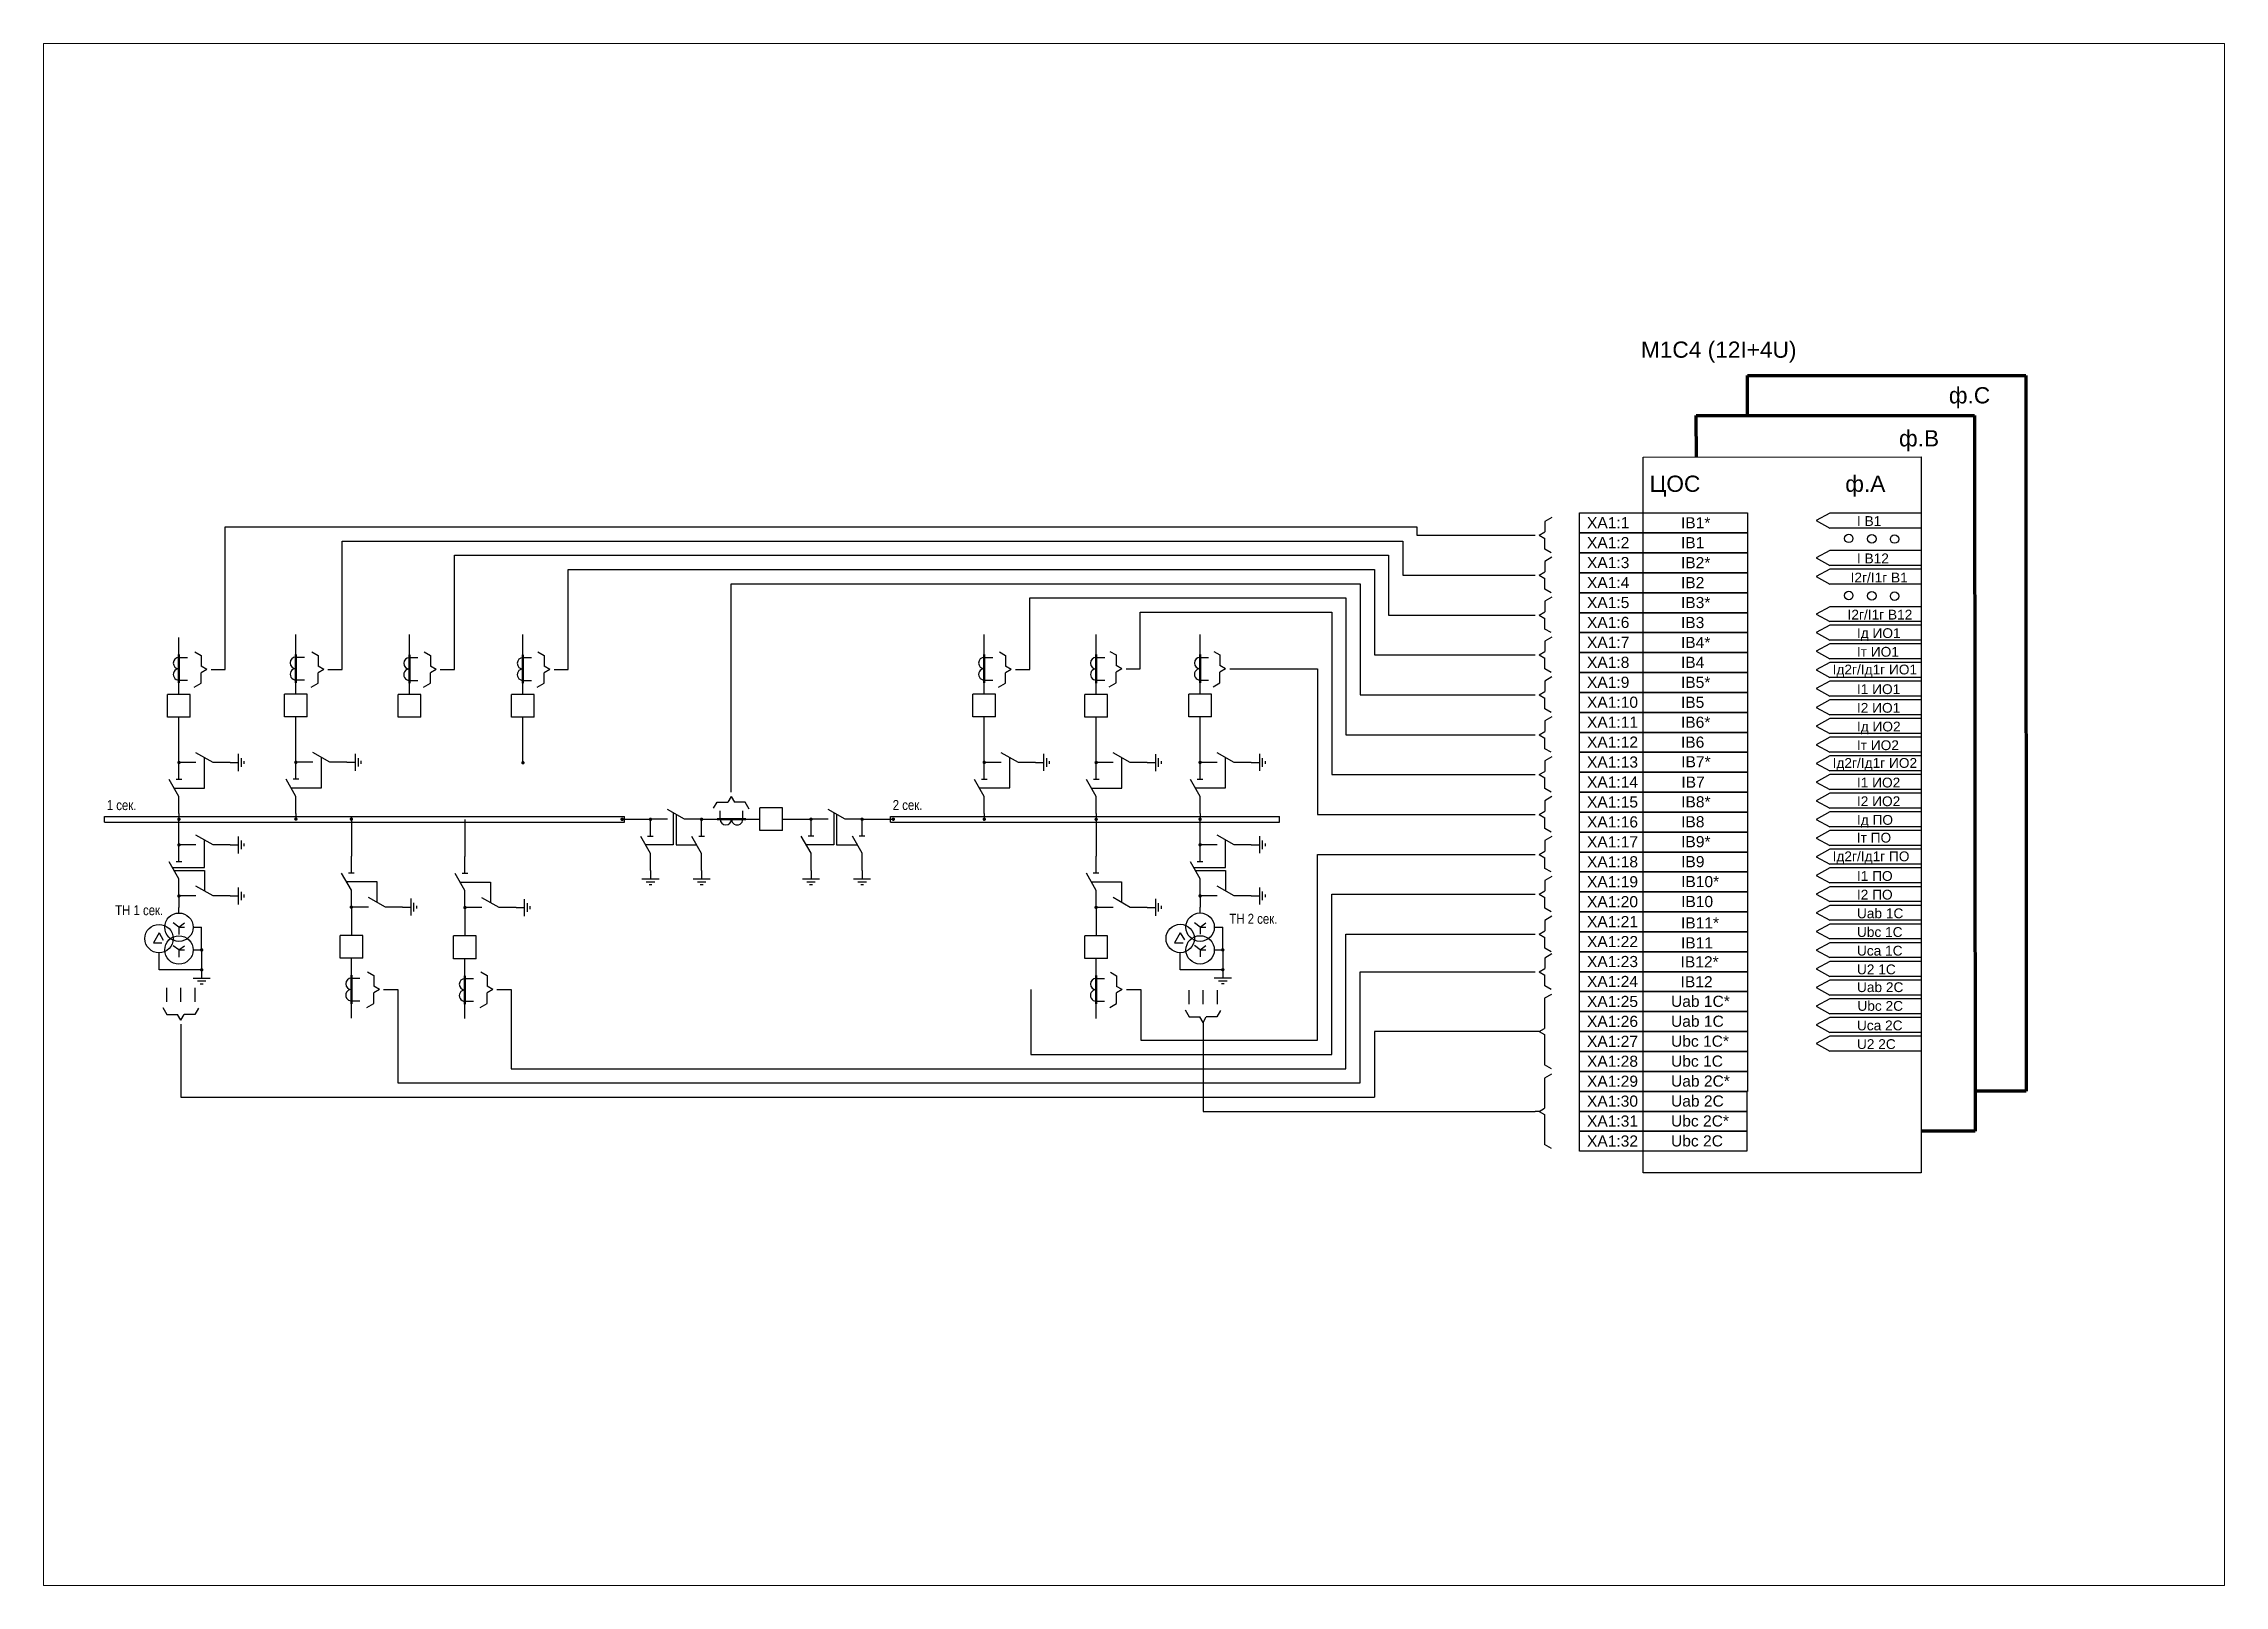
# Paper-space layout 'Лист3' of a CAD drawing. Header units: millimetres. Extents: x 30 to 267, y 21 to 189.
# The model-space entities are those that its viewports show. They can reach past a viewport. Long polylines and large blocks are cut down to what shows.
import ezdxf
from ezdxf.enums import TextEntityAlignment as Align

# ---------------------------------------------------------------- set-up
doc = ezdxf.new("R2010")
doc.units = ezdxf.units.MM
doc.linetypes.add('штриховая2', pattern=[9.525, 6.35, -3.175])
doc.layers.add('Основная', color=7, linetype='Continuous')
doc.styles.get("Standard").update_dxf_attribs({"font": 'arial.ttf'})
doc.styles.add('Вывод', font='tahoma.ttf', dxfattribs={"height": 2.5})
doc.styles.add('Компонент', font='ARIALN.TTF', dxfattribs={"height": 3.5})

psp = doc.layouts.new('Лист3')

msp = doc.modelspace()

# ---------------------------------------------------------------- texts
for s, height, p in [('M1C4 (12I+4U)', 5.7136, (4204.03, 2611.6)), ('ф.C', 5.714, (4312.47, 2595.53)), ('ф.B', 5.714, (4294.92, 2580.39)), ('ЦОС', 5.714, (4207.08, 2564.39)), ('ф.A', 5.714, (4276, 2564.39)), ('XA1:1', 3.926, (4185.03, 2551.56)), ('IВ1*', 3.926, (4218.13, 2551.54)), ('I В1', 3.45, (4280.1, 2552.38)), ('XA1:2', 3.926, (4185.03, 2544.54)), ('IВ1', 3.926, (4218.13, 2544.52)), ('I В12', 3.45, (4280.1, 2539.23)), ('XA1:3', 3.926, (4185.03, 2537.52)), ('XA1:4', 3.926, (4185.03, 2530.49)), ('IВ2*', 3.926, (4218.13, 2537.49)), ('IВ2', 3.926, (4218.13, 2530.47)), ('I2г/I1г В1', 3.45, (4277.87, 2532.48)), ('XA1:5', 3.926, (4185.03, 2523.47)), ('IВ3*', 3.926, (4218.13, 2523.45)), ('XA1:6', 3.926, (4185.03, 2516.45)), ('IВ3', 3.926, (4218.13, 2516.42)), ('I2г/I1г В12', 3.4502, (4276.8, 2519.42)), ('XA1:7', 3.926, (4185.03, 2509.42)), ('IВ4*', 3.926, (4218.13, 2509.4)), ('Iд ИО1', 3.45, (4280.1, 2512.92)), ('XA1:8', 3.926, (4185.03, 2502.4)), ('IВ4', 3.926, (4218.13, 2502.38)), ('Iд2г/Iд1г ИО1', 3.4502, (4271.53, 2500.1)), ('Iт ИО1', 3.45, (4280.1, 2506.34)), ('XA1:9', 3.926, (4185.03, 2495.38)), ('IВ5*', 3.926, (4218.13, 2495.36)), ('I1 ИО1', 3.45, (4280.1, 2493.19)), ('XA1:10', 3.926, (4185.03, 2488.36)), ('IВ5', 3.926, (4218.13, 2488.33)), ('I2 ИО1', 3.45, (4280.1, 2486.61)), ('XA1:11', 3.926, (4185.03, 2481.33)), ('IВ6*', 3.926, (4218.13, 2481.31)), ('Iд ИО2', 3.45, (4280.1, 2480.03)), ('XA1:12', 3.926, (4185.03, 2474.31)), ('IВ6', 3.926, (4218.13, 2474.29)), ('Iт ИО2', 3.45, (4280.1, 2473.45)), ('XA1:13', 3.926, (4185.03, 2467.29)), ('IВ7*', 3.926, (4218.22, 2467.38)), ('Iд2г/Iд1г ИО2', 3.4502, (4271.53, 2467.21)), ('XA1:14', 3.926, (4185.03, 2460.26)), ('XA1:15', 3.926, (4185.03, 2453.24)), ('IВ8*', 3.926, (4218.19, 2453.29)), ('IВ7', 3.926, (4218.27, 2460.22)), ('I1 ИО2', 3.45, (4280.1, 2460.3)), ('I2 ИО2', 3.45, (4280.1, 2453.72)), ('XA1:16', 3.926, (4185.03, 2446.22)), ('IВ8', 3.926, (4218.18, 2446.27)), ('Iд ПО', 3.45, (4280.1, 2447.15)), ('XA1:17', 3.926, (4185.03, 2439.2)), ('IВ9*', 3.926, (4218.18, 2439.25)), ('Iт ПО', 3.45, (4280.06, 2440.9)), ('XA1:18', 3.926, (4185.03, 2432.17)), ('IВ9', 3.926, (4218.18, 2432.22)), ('Iд2г/Iд1г ПО', 3.4502, (4271.53, 2434.33)), ('XA1:19', 3.926, (4185.03, 2425.15)), ('IВ10*', 3.926, (4218.18, 2425.2)), ('I1 ПО', 3.45, (4280.1, 2427.41)), ('XA1:20', 3.926, (4185.03, 2418.13)), ('IВ10', 3.926, (4218.18, 2418.18)), ('I2 ПО', 3.45, (4280.1, 2420.84)), ('XA1:21', 3.926, (4185.03, 2411.11)), ('IВ11*', 3.926, (4218.13, 2410.66)), ('Uab 1С', 3.45, (4280.1, 2414.26)), ('Ubc 1С', 3.45, (4280.1, 2407.68)), ('XA1:22', 3.926, (4185.03, 2404.08)), ('IВ11', 3.926, (4218.13, 2403.64)), ('Uca 1С', 3.45, (4280.1, 2401.11)), ('XA1:23', 3.926, (4185.03, 2397.06)), ('IВ12*', 3.926, (4218, 2396.95)), ('U2 1С', 3.45, (4280.1, 2394.53)), ('XA1:24', 3.926, (4185.03, 2390.04)), ('IВ12', 3.926, (4218, 2389.93)), ('Uab 2С', 3.45, (4280.12, 2388.26)), ('XA1:25', 3.926, (4185.03, 2383.01)), ('Uab 1C*', 3.926, (4214.63, 2383.06)), ('Ubc 2С', 3.45, (4280.26, 2381.67)), ('XA1:26', 3.926, (4185.03, 2375.99)), ('XA1:27', 3.926, (4185.03, 2368.97)), ('Uab 1C', 3.926, (4214.63, 2376.04)), ('Ubc 1C*', 3.926, (4214.63, 2369.02)), ('Uca 2С', 3.45, (4280.1, 2374.8)), ('XA1:28', 3.926, (4185.03, 2361.95)), ('Ubc 1C', 3.926, (4214.63, 2361.99)), ('U2 2С', 3.45, (4280.1, 2368.22)), ('XA1:29', 3.926, (4185.03, 2354.92)), ('Uab 2С*', 3.926, (4214.63, 2354.97)), ('XA1:30', 3.926, (4185.03, 2347.9)), ('Uab 2С', 3.926, (4214.63, 2347.95)), ('XA1:31', 3.926, (4185.03, 2340.88)), ('Ubc 2С*', 3.926, (4214.63, 2340.93)), ('XA1:32', 3.926, (4185.03, 2333.85)), ('Ubc 2С', 3.926, (4214.63, 2333.9))]:
    msp.add_text(s, height=height).set_placement(p)

# ---------------------------------------------------------------- blocks, each defined once
blk = doc.blocks.new('*U57')
at = {"layer": 'Основная', "color": 0}
for p, q in [((0, 0), (183.07, 0)), ((0, -2), (0, 0)), ((183.07, -2), (183.07, 0)), ((0, -2), (183.07, -2))]:
    blk.add_line(p, q, dxfattribs=at)
at = {"layer": 'Основная', "style": 'Компонент'}
blk.add_attdef('ОШ', text='', height=3.5, dxfattribs=at).set_placement((6, 4), align=Align.MIDDLE_CENTER)
blk = doc.blocks.new('*U108')
at = {"color": 0}
blk.add_line((0, 0), (6, 3.43), dxfattribs=at)
blk = doc.blocks.new('*U16')
at = {"layer": 'Основная', "color": 0}
for p, q in [((-3, 0), (-9, 0)), ((9, 0), (3, 0))]:
    blk.add_line(p, q, dxfattribs=at)
at = {"layer": 'Основная', "ltscale": 0.25, "xscale": -1}
blk.add_blockref('*U108', (3, 0), dxfattribs=at)
at = {"layer": 'Основная'}
for tag, height, style, p in [('ОУ', 3.5, 'Компонент', (-25, 0)), ('В1', 2.5, 'Вывод', (-7, -2)), ('В2', 2.5, 'Вывод', (7, -2))]:
    blk.add_attdef(tag, text='', height=height, dxfattribs=dict(at, style=style)).set_placement(p, align=Align.MIDDLE_CENTER)
blk = doc.blocks.new('*U17')
at = {"layer": 'Основная'}
for p, q in [((-3, 0), (0, 0)), ((0, -3), (0, 3)), ((1, -1.5), (1, 1.5)), ((2, -0.5), (2, 0.5))]:
    blk.add_line(p, q, dxfattribs=at)
blk = doc.blocks.new('*U6')
at = {"layer": 'Основная', "color": 0}
blk.add_line((0, -1), (0, 1), dxfattribs=at)
blk = doc.blocks.new('*U15')
at = {"layer": 'Основная', "color": 0}
for p, q in [((0, 3), (0, 9)), ((0, -9), (0, -3))]:
    blk.add_line(p, q, dxfattribs=at)
at = {"ltscale": 0.25, "rotation": 89.99999999999999}
blk.add_blockref('*U6', (0, 3), dxfattribs=at)
at = {"layer": 'Основная', "ltscale": 0.25, "rotation": 89.99999999999999}
blk.add_blockref('*U108', (0, -3), dxfattribs=at)
at = {"layer": 'Основная'}
for tag, height, style, p in [('В1', 2.5, 'Вывод', (2, 7)), ('ОУ', 3.5, 'Компонент', (-12, 0)), ('В2', 2.5, 'Вывод', (2, -7))]:
    blk.add_attdef(tag, text='', height=height, dxfattribs=dict(at, style=style)).set_placement(p, align=Align.MIDDLE_CENTER)
blk = doc.blocks.new('*U19')
at = {"layer": 'Основная'}
for p, q in [((0, 0), (-8, 0)), ((-8, -8), (-8, 0)), ((0, -8), (0, 0)), ((0, -8), (-8, -8))]:
    blk.add_line(p, q, dxfattribs=at)
at = {"layer": 'Основная', "style": 'Компонент'}
blk.add_attdef('ОУ', text='', height=3.5, dxfattribs=at).set_placement((-15, -3), align=Align.MIDDLE_CENTER)
blk = doc.blocks.new('*U39')
at = {"ltscale": 0.25, "const_width": 0.6}
blk.add_lwpolyline([(0, -0.3, 1), (0, 0.3, 1)], format="xyb", close=True, dxfattribs=at)
at = {"layer": 'Основная', "color": 0}
for p, q in [((0, 14), (0, 16)), ((0, 2), (0, 14)), ((0, 0), (0, 2))]:
    blk.add_line(p, q, dxfattribs=at)
blk = doc.blocks.new('*U24')
at = {"ltscale": 0.25}
for p, q in [((0, 4), (3, 4)), ((0, -4), (3, -4))]:
    blk.add_line(p, q, dxfattribs=at)
for centre, major_axis, start_param, end_param in [((0, -2), (-2, 0), 4.712389, 7.853982), ((0, 2), (0, -2), 3.141593, 6.283185)]:
    blk.add_ellipse(centre, major_axis=major_axis, ratio=1, start_param=start_param, end_param=end_param, dxfattribs=at)
at = {"layer": 'Основная', "color": 0, "lineweight": 50}
blk.add_line((0, -5), (0, 5), dxfattribs=at)
at = {"layer": 'Основная'}
for tag, height, style, p in [('ОУ', 3.5, 'Компонент', (-6, 0)), ('В1', 2.5, 'Вывод', (5, 6)), ('В2', 2.5, 'Вывод', (5, -6))]:
    blk.add_attdef(tag, text='', height=height, dxfattribs=dict(at, style=style)).set_placement(p, align=Align.MIDDLE_CENTER)
blk = doc.blocks.new('*U56')
at = {"ltscale": 0.35}
for p, q in [((0, 2), (-2, -1.5)), ((0, 2), (1.5, -0.5)), ((-2, -1.5), (1, -1.5))]:
    blk.add_line(p, q, dxfattribs=at)
blk.add_circle((0, 0), 5, dxfattribs=at)
at = {"ltscale": 0.35, "style": 'Компонент'}
blk.add_attdef('ОУ', text='', height=3.5, dxfattribs=at).set_placement((-7, 10), align=Align.MIDDLE_CENTER)
blk = doc.blocks.new('*U31')
at = {"ltscale": 0.35}
for q in [(-2, 1.5), (2, 1.5), (2, 0), (0, -2.5)]:
    blk.add_line((0, 0), q, dxfattribs=at)
blk.add_circle((0, 0), 5, dxfattribs=at)
at = {"ltscale": 0.35, "style": 'Компонент'}
blk.add_attdef('ОУ', text='', height=3.5, dxfattribs=at).set_placement((0, 8), align=Align.MIDDLE_CENTER)
blk = doc.blocks.new('*U48')
at = {"ltscale": 0.25, "const_width": 0.6}
blk.add_lwpolyline([(0, -0.3, 1), (0, 0.3, 1)], format="xyb", close=True, dxfattribs=at)
at = {"layer": 'Основная', "color": 0}
for p, q in [((0, 6), (0, 8)), ((0, 2), (0, 6)), ((0, 0), (0, 2))]:
    blk.add_line(p, q, dxfattribs=at)
blk = doc.blocks.new('*U36')
at = {"layer": 'Основная'}
for p, q in [((3, 0), (-3, 0)), ((0, 3), (0, 0)), ((1.5, -1), (-1.5, -1)), ((0.5, -2), (-0.5, -2))]:
    blk.add_line(p, q, dxfattribs=at)
blk = doc.blocks.new('*U54')
at = {"ltscale": 0.25, "const_width": 0.6}
blk.add_lwpolyline([(0.3, 0, 1), (-0.3, 0, 1)], format="xyb", close=True, dxfattribs=at)
at = {"layer": 'Основная', "color": 0}
for p, q in [((-13, 0), (-15, 0)), ((-2, 0), (-13, 0)), ((0, 0), (-2, 0))]:
    blk.add_line(p, q, dxfattribs=at)
blk = doc.blocks.new('*U35')
at = {"ltscale": 0.25, "const_width": 0.6}
blk.add_lwpolyline([(0, -0.3, 1), (0, 0.3, 1)], format="xyb", close=True, dxfattribs=at)
at = {"layer": 'Основная', "color": 0}
for p, q in [((0, 7), (0, 9)), ((0, 2), (0, 7)), ((0, 0), (0, 2))]:
    blk.add_line(p, q, dxfattribs=at)
blk = doc.blocks.new('*U34')
at = {"ltscale": 0.25, "const_width": 0.6}
blk.add_lwpolyline([(0, 0.3, 1), (0, -0.3, 1)], format="xyb", close=True, dxfattribs=at)
at = {"layer": 'Основная', "color": 0}
for p, q in [((0, 0), (0, -2)), ((0, -2), (0, -2)), ((0, -2), (0, -4))]:
    blk.add_line(p, q, dxfattribs=at)
blk = doc.blocks.new('*U55')
at = {"layer": 'Основная'}
for p, q in [((-3, 0), (3, 0)), ((0, 3), (0, 0)), ((-1.5, -1), (1.5, -1)), ((-0.5, -2), (0.5, -2))]:
    blk.add_line(p, q, dxfattribs=at)
blk = doc.blocks.new('*U49')
at = {"layer": 'Основная'}
for p, q in [((-3, 0), (3, 0)), ((0, 3), (0, 0)), ((-1.5, -1), (1.5, -1)), ((-0.5, -2), (0.5, -2))]:
    blk.add_line(p, q, dxfattribs=at)
blk = doc.blocks.new('*U50')
at = {"ltscale": 0.25}
for p, q in [((-4, 0), (-4, 3)), ((4, 0), (4, 3))]:
    blk.add_line(p, q, dxfattribs=at)
for centre, major_axis, start_param, end_param in [((2, 0), (0, -2), 4.712389, 7.853982), ((-2, 0), (2, 0), 3.141593, 6.283185)]:
    blk.add_ellipse(centre, major_axis=major_axis, ratio=1, start_param=start_param, end_param=end_param, dxfattribs=at)
at = {"layer": 'Основная', "color": 0, "lineweight": 50}
blk.add_line((5, 0), (-5, 0), dxfattribs=at)
at = {"layer": 'Основная'}
for tag, height, style, p in [('В1', 2.5, 'Вывод', (-6, 5)), ('В2', 2.5, 'Вывод', (6, 5)), ('ОУ', 3.5, 'Компонент', (0, -6))]:
    blk.add_attdef(tag, text='', height=height, dxfattribs=dict(at, style=style)).set_placement(p, align=Align.MIDDLE_CENTER)
blk = doc.blocks.new('*U52')
at = {"layer": 'Основная'}
for p, q in [((-3, 0), (3, 0)), ((0, 3), (0, 0)), ((-1.5, -1), (1.5, -1)), ((-0.5, -2), (0.5, -2))]:
    blk.add_line(p, q, dxfattribs=at)
blk = doc.blocks.new('*U53')
at = {"layer": 'Основная'}
for p, q in [((-3, 0), (3, 0)), ((0, 3), (0, 0)), ((-1.5, -1), (1.5, -1)), ((-0.5, -2), (0.5, -2))]:
    blk.add_line(p, q, dxfattribs=at)
blk = doc.blocks.new('*U51')
at = {"layer": 'Основная', "color": 0}
for p, q in [((0, 0), (137, 0)), ((0, -2), (0, 0)), ((137, -2), (137, 0)), ((0, -2), (137, -2))]:
    blk.add_line(p, q, dxfattribs=at)
at = {"layer": 'Основная', "style": 'Компонент'}
blk.add_attdef('ОШ', text='', height=3.5, dxfattribs=at).set_placement((6, 4), align=Align.MIDDLE_CENTER)
blk = doc.blocks.new('*U47')
at = {"ltscale": 0.35}
for p, q in [((0, 2), (-2, -1.5)), ((0, 2), (1.5, -0.5)), ((-2, -1.5), (1, -1.5))]:
    blk.add_line(p, q, dxfattribs=at)
blk.add_circle((0, 0), 5, dxfattribs=at)
at = {"ltscale": 0.35, "style": 'Компонент'}
blk.add_attdef('ОУ', text='', height=3.5, dxfattribs=at).set_placement((25.75, 6.95), align=Align.MIDDLE_CENTER)
blk = doc.blocks.new('*U45')
at = {"ltscale": 0.25, "const_width": 0.6}
blk.add_lwpolyline([(0, -0.3, 1), (0, 0.3, 1)], format="xyb", close=True, dxfattribs=at)
at = {"layer": 'Основная', "color": 0}
for p, q in [((0, 6), (0, 8)), ((0, 2), (0, 6)), ((0, 0), (0, 2))]:
    blk.add_line(p, q, dxfattribs=at)
blk = doc.blocks.new('*U46')
at = {"ltscale": 0.25, "const_width": 0.6}
blk.add_lwpolyline([(0.3, 0, 1), (-0.3, 0, 1)], format="xyb", close=True, dxfattribs=at)
at = {"layer": 'Основная', "color": 0}
for p, q in [((-13, 0), (-15, 0)), ((-2, 0), (-13, 0)), ((0, 0), (-2, 0))]:
    blk.add_line(p, q, dxfattribs=at)
blk = doc.blocks.new('*U59')
at = {"layer": 'Основная', "color": 0}
for p, q in [((-3, 0), (-9, 0)), ((9, 0), (3, 0))]:
    blk.add_line(p, q, dxfattribs=at)
at = {"layer": 'Основная', "ltscale": 0.25, "xscale": -1}
blk.add_blockref('*U108', (3, 0), dxfattribs=at)
at = {"layer": 'Основная'}
for tag, height, style, p in [('ОУ', 3.5, 'Компонент', (-25, 0)), ('В1', 2.5, 'Вывод', (-7, -2)), ('В2', 2.5, 'Вывод', (7, -2))]:
    blk.add_attdef(tag, text='', height=height, dxfattribs=dict(at, style=style)).set_placement(p, align=Align.MIDDLE_CENTER)
blk = doc.blocks.new('*U58')
at = {"ltscale": 0.25}
for p, q in [((0, 4), (3, 4)), ((0, -4), (3, -4))]:
    blk.add_line(p, q, dxfattribs=at)
for centre, major_axis, start_param, end_param in [((0, -2), (-2, 0), 4.712389, 7.853982), ((0, 2), (0, -2), 3.141593, 6.283185)]:
    blk.add_ellipse(centre, major_axis=major_axis, ratio=1, start_param=start_param, end_param=end_param, dxfattribs=at)
at = {"layer": 'Основная', "color": 0, "lineweight": 50}
blk.add_line((0, -5), (0, 5), dxfattribs=at)
at = {"layer": 'Основная'}
for tag, height, style, p in [('ОУ', 3.5, 'Компонент', (-6, 0)), ('В1', 2.5, 'Вывод', (5, 6)), ('В2', 2.5, 'Вывод', (5, -6))]:
    blk.add_attdef(tag, text='', height=height, dxfattribs=dict(at, style=style)).set_placement(p, align=Align.MIDDLE_CENTER)
blk = doc.blocks.new('*U60')
at = {"ltscale": 0.25, "const_width": 0.6}
blk.add_lwpolyline([(0, 0.3, 1), (0, -0.3, 1)], format="xyb", close=True, dxfattribs=at)
at = {"layer": 'Основная', "color": 0}
for p, q in [((0, 0), (0, -2)), ((0, -2), (0, -8)), ((0, -8), (0, -10))]:
    blk.add_line(p, q, dxfattribs=at)

# ---------------------------------------------------------------- linework, layer by layer
at = {"lineweight": 100}
for p, q in [((4241.6, 2591.26), (4241.6, 2605.3)), ((4241.6, 2605.3), (4339.51, 2605.3)), ((4339.51, 2605.3), (4339.72, 2353.38)), ((4223.56, 2576.59), (4223.54, 2591.26)), ((4223.54, 2591.26), (4321.46, 2591.26)), ((4321.46, 2591.26), (4321.68, 2339.33)), ((4339.72, 2353.38), (4321.66, 2353.38)), ((4321.68, 2339.33), (4302.76, 2339.33))]:
    msp.add_line(p, q, dxfattribs=at)
for p, q in [((3705.56, 2552.05), (4125.19, 2552.05)), ((3705.56, 2501.89), (3705.56, 2552.05)), ((4125.19, 2552.05), (4125.19, 2549.09)), ((4168.25, 2549.09), (4170.25, 2550.26)), ((4172.69, 2555.39), (4170.25, 2553.97)), ((4170.25, 2553.97), (4170.25, 2550.26)), ((4270.58, 2556.91), (4265.8, 2554.28)), ((4265.8, 2554.28), (4270.58, 2551.65)), ((4302.76, 2556.91), (4270.58, 2556.91)), ((4302.76, 2551.65), (4270.58, 2551.65)), ((4302.76, 2556.91), (4302.76, 2551.65)), ((4302.76, 2550.34), (4302.76, 2545.08)), ((3746.73, 2547.05), (4120.19, 2547.05)), ((3746.73, 2501.89), (3746.73, 2547.05)), ((3786.3, 2542.05), (4115.19, 2542.05)), ((3786.3, 2501.89), (3786.3, 2542.05)), ((4115.19, 2542.05), (4115.19, 2521)), ((4120.19, 2547.05), (4120.19, 2535.04)), ((4125.19, 2549.09), (4166.75, 2549.09)), ((4168.25, 2549.09), (4170.25, 2547.93)), ((4170.25, 2544.18), (4170.25, 2547.93)), ((4172.43, 2542.91), (4170.25, 2544.18)), ((4270.58, 2543.76), (4265.8, 2541.13)), ((4302.76, 2543.76), (4270.58, 2543.76)), ((4302.76, 2543.76), (4302.76, 2538.5)), ((3826.33, 2537.05), (4110.19, 2537.05)), ((3826.33, 2501.89), (3826.33, 2537.05)), ((4110.19, 2537.05), (4110.19, 2506.95)), ((4120.19, 2535.04), (4166.75, 2535.04)), ((4168.25, 2535.04), (4170.25, 2536.21)), ((4168.25, 2535.04), (4170.25, 2533.89)), ((4172.69, 2541.34), (4170.25, 2539.92)), ((4170.25, 2539.92), (4170.25, 2536.21)), ((4265.8, 2541.13), (4270.58, 2538.5)), ((4270.58, 2537.18), (4265.8, 2534.55)), ((4265.8, 2534.55), (4270.58, 2531.92)), ((4302.76, 2538.5), (4270.58, 2538.5)), ((4302.76, 2537.18), (4270.58, 2537.18)), ((4302.76, 2537.18), (4302.76, 2531.92)), ((3883.7, 2458.66), (3883.7, 2532.05)), ((3883.7, 2532.05), (4105.19, 2532.05)), ((3988.83, 2527.05), (4100.19, 2527.05)), ((3988.83, 2501.89), (3988.83, 2527.05)), ((4100.19, 2527.05), (4100.19, 2478.86)), ((4105.19, 2532.05), (4105.19, 2492.9)), ((4170.25, 2530.13), (4170.25, 2533.89)), ((4172.43, 2528.86), (4170.25, 2530.13)), ((4172.69, 2527.3), (4170.25, 2525.88)), ((4302.76, 2531.92), (4270.58, 2531.92)), ((4302.76, 2530.61), (4302.76, 2525.34)), ((4027.73, 2522.05), (4095.19, 2522.05)), ((4027.73, 2502.05), (4027.73, 2522.05)), ((4095.19, 2522.05), (4095.19, 2464.81)), ((4115.19, 2521), (4166.75, 2521)), ((4168.25, 2521), (4170.25, 2522.16)), ((4168.25, 2521), (4170.25, 2519.84)), ((4170.25, 2525.88), (4170.25, 2522.16)), ((4170.25, 2516.09), (4170.25, 2519.84)), ((4270.58, 2523.95), (4265.8, 2521.32)), ((4265.8, 2521.32), (4270.58, 2518.69)), ((4302.76, 2523.95), (4270.58, 2523.95)), ((4302.76, 2518.69), (4270.58, 2518.69)), ((4302.76, 2523.95), (4302.76, 2518.69)), ((4172.43, 2514.81), (4170.25, 2516.09)), ((4172.69, 2513.25), (4170.25, 2511.83)), ((4170.25, 2511.83), (4170.25, 2508.12)), ((4270.58, 2517.45), (4265.8, 2514.82)), ((4265.8, 2514.82), (4270.58, 2512.19)), ((4302.76, 2517.45), (4270.58, 2517.45)), ((4302.76, 2512.19), (4270.58, 2512.19)), ((4302.76, 2517.45), (4302.76, 2512.19)), ((3694.89, 2508.07), (3697.06, 2506.8)), ((3697.06, 2506.8), (3697.06, 2503.04)), ((3736.05, 2508.07), (3738.23, 2506.8)), ((3738.23, 2506.8), (3738.23, 2503.04)), ((3775.62, 2508.07), (3777.8, 2506.8)), ((3777.8, 2506.8), (3777.8, 2503.04)), ((3815.66, 2508.07), (3817.83, 2506.8)), ((3817.83, 2506.8), (3817.83, 2503.04)), ((3978.15, 2508.07), (3980.33, 2506.8)), ((3980.33, 2506.8), (3980.33, 2503.04)), ((4017.05, 2508.23), (4019.23, 2506.96)), ((4019.23, 2506.96), (4019.23, 2503.2)), ((4053.64, 2508.23), (4055.81, 2506.96)), ((4055.81, 2506.96), (4055.81, 2503.2)), ((4110.19, 2506.95), (4166.75, 2506.95)), ((4168.25, 2506.95), (4170.25, 2508.12)), ((4168.25, 2506.95), (4170.25, 2505.8)), ((4170.25, 2502.04), (4170.25, 2505.8)), ((4270.58, 2510.87), (4265.8, 2508.24)), ((4265.8, 2508.24), (4270.58, 2505.61)), ((4270.58, 2504.3), (4265.8, 2501.67)), ((4302.76, 2510.87), (4270.58, 2510.87)), ((4302.76, 2505.61), (4270.58, 2505.61)), ((4302.76, 2504.3), (4270.58, 2504.3)), ((4302.76, 2510.87), (4302.76, 2505.61)), ((4302.76, 2504.3), (4302.76, 2499.04)), ((3694.63, 2495.59), (3697.06, 2497.01)), ((3699.06, 2501.89), (3697.06, 2503.04)), ((3699.06, 2501.89), (3697.06, 2500.72)), ((3697.06, 2497.01), (3697.06, 2500.72)), ((3700.56, 2501.89), (3705.56, 2501.89)), ((3700.56, 2501.89), (3705.56, 2501.89)), ((3735.8, 2495.59), (3738.23, 2497.01)), ((3740.23, 2501.89), (3738.23, 2503.04)), ((3740.23, 2501.89), (3738.23, 2500.72)), ((3738.23, 2497.01), (3738.23, 2500.72)), ((3741.73, 2501.89), (3746.73, 2501.89)), ((3741.73, 2501.89), (3746.73, 2501.89)), ((3775.37, 2495.59), (3777.8, 2497.01)), ((3779.8, 2501.89), (3777.8, 2503.04)), ((3779.8, 2501.89), (3777.8, 2500.72)), ((3777.8, 2497.01), (3777.8, 2500.72)), ((3781.3, 2501.89), (3786.3, 2501.89)), ((3781.3, 2501.89), (3786.3, 2501.89)), ((3815.4, 2495.59), (3817.83, 2497.01)), ((3819.83, 2501.89), (3817.83, 2503.04)), ((3819.83, 2501.89), (3817.83, 2500.72)), ((3817.83, 2497.01), (3817.83, 2500.72)), ((3821.33, 2501.89), (3826.33, 2501.89)), ((3821.33, 2501.89), (3826.33, 2501.89)), ((3977.89, 2495.59), (3980.33, 2497.01)), ((3982.33, 2501.89), (3980.33, 2503.04)), ((3982.33, 2501.89), (3980.33, 2500.72)), ((3980.33, 2497.01), (3980.33, 2500.72)), ((3983.83, 2501.89), (3988.83, 2501.89)), ((3988.83, 2501.89), (3988.83, 2501.89)), ((4016.79, 2495.75), (4019.23, 2497.17)), ((4021.23, 2502.05), (4019.23, 2503.2)), ((4021.23, 2502.05), (4019.23, 2500.88)), ((4019.23, 2497.17), (4019.23, 2500.88)), ((4022.73, 2502.05), (4027.73, 2502.05)), ((4053.38, 2495.75), (4055.81, 2497.17)), ((4057.81, 2502.05), (4055.81, 2503.2)), ((4057.81, 2502.05), (4055.81, 2500.88)), ((4055.81, 2497.17), (4055.81, 2500.88)), ((4059.31, 2502.05), (4090.19, 2502.05)), ((4090.19, 2502.05), (4090.19, 2450.77)), ((4172.43, 2500.77), (4170.25, 2502.04)), ((4172.69, 2499.2), (4170.25, 2497.78)), ((4170.25, 2497.78), (4170.25, 2494.07)), ((4265.8, 2501.67), (4270.58, 2499.04)), ((4270.58, 2497.72), (4265.8, 2495.09)), ((4302.76, 2499.04), (4270.58, 2499.04)), ((4302.76, 2497.72), (4270.58, 2497.72)), ((4302.76, 2497.72), (4302.76, 2492.46)), ((4105.19, 2492.9), (4166.75, 2492.9)), ((4168.25, 2492.9), (4170.25, 2494.07)), ((4168.25, 2492.9), (4170.25, 2491.75)), ((4170.25, 2487.99), (4170.25, 2491.75)), ((4172.43, 2486.72), (4170.25, 2487.99)), ((4265.8, 2495.09), (4270.58, 2492.46)), ((4270.58, 2491.14), (4265.8, 2488.51)), ((4265.8, 2488.51), (4270.58, 2485.88)), ((4302.76, 2492.46), (4270.58, 2492.46)), ((4302.76, 2491.14), (4270.58, 2491.14)), ((4302.76, 2491.14), (4302.76, 2485.88)), ((4172.69, 2485.16), (4170.25, 2483.74)), ((4170.25, 2483.74), (4170.25, 2480.03)), ((4270.58, 2484.57), (4265.8, 2481.94)), ((4265.8, 2481.94), (4270.58, 2479.3)), ((4302.76, 2485.88), (4270.58, 2485.88)), ((4302.76, 2484.57), (4270.58, 2484.57)), ((4302.76, 2484.57), (4302.76, 2479.3)), ((4100.19, 2478.86), (4166.75, 2478.86)), ((4168.25, 2478.86), (4170.25, 2480.03)), ((4168.25, 2478.86), (4170.25, 2477.71)), ((4170.25, 2473.95), (4170.25, 2477.71)), ((4172.43, 2472.68), (4170.25, 2473.95)), ((4270.58, 2477.99), (4265.8, 2475.36)), ((4265.8, 2475.36), (4270.58, 2472.73)), ((4302.76, 2479.3), (4270.58, 2479.3)), ((4302.76, 2477.99), (4270.58, 2477.99)), ((4302.76, 2472.73), (4270.58, 2472.73)), ((4302.76, 2477.99), (4302.76, 2472.73)), ((4168.25, 2464.81), (4170.25, 2465.98)), ((4172.69, 2471.11), (4170.25, 2469.69)), ((4170.25, 2469.69), (4170.25, 2465.98)), ((4270.58, 2471.41), (4265.8, 2468.78)), ((4265.8, 2468.78), (4270.58, 2466.15)), ((4302.76, 2471.41), (4270.58, 2471.41)), ((4302.76, 2466.15), (4270.58, 2466.15)), ((4302.76, 2471.41), (4302.76, 2466.15)), ((4095.19, 2464.81), (4166.75, 2464.81)), ((4168.25, 2464.81), (4170.25, 2463.66)), ((4170.25, 2459.9), (4170.25, 2463.66)), ((4172.43, 2458.63), (4170.25, 2459.9)), ((4270.58, 2464.83), (4265.8, 2462.2)), ((4265.8, 2462.2), (4270.58, 2459.57)), ((4270.58, 2458.26), (4265.8, 2455.63)), ((4302.76, 2464.83), (4270.58, 2464.83)), ((4302.76, 2459.57), (4270.58, 2459.57)), ((4302.76, 2458.26), (4270.58, 2458.26)), ((4302.76, 2464.83), (4302.76, 2459.57)), ((4302.76, 2458.26), (4302.76, 2453)), ((3877.52, 2452.98), (3878.79, 2455.16)), ((3878.79, 2455.16), (3882.55, 2455.16)), ((3883.7, 2457.16), (3882.55, 2455.16)), ((3883.7, 2457.16), (3884.87, 2455.16)), ((3888.58, 2455.16), (3884.87, 2455.16)), ((3890, 2452.72), (3888.58, 2455.16)), ((4090.19, 2450.77), (4166.75, 2450.77)), ((4168.25, 2450.77), (4170.25, 2451.94)), ((4168.25, 2450.77), (4170.25, 2449.62)), ((4172.69, 2457.07), (4170.25, 2455.65)), ((4170.25, 2455.65), (4170.25, 2451.94)), ((4170.25, 2445.86), (4170.25, 2449.62)), ((4265.8, 2455.63), (4270.58, 2453)), ((4270.58, 2451.68), (4265.8, 2449.05)), ((4302.76, 2453), (4270.58, 2453)), ((4302.76, 2451.68), (4270.58, 2451.68)), ((4302.76, 2451.68), (4302.76, 2446.42)), ((4172.43, 2444.59), (4170.25, 2445.86)), ((4172.69, 2443.02), (4170.25, 2441.6)), ((4265.8, 2449.05), (4270.58, 2446.42)), ((4270.58, 2445.1), (4265.8, 2442.47)), ((4265.8, 2442.47), (4270.58, 2439.84)), ((4302.76, 2446.42), (4270.58, 2446.42)), ((4302.76, 2445.1), (4270.58, 2445.1)), ((4302.76, 2445.1), (4302.76, 2439.84)), ((4090.19, 2371.27), (4090.19, 2436.72)), ((4090.19, 2436.72), (4166.75, 2436.72)), ((4168.25, 2436.72), (4170.25, 2437.89)), ((4168.25, 2436.72), (4170.25, 2435.57)), ((4170.25, 2441.6), (4170.25, 2437.89)), ((4170.25, 2431.81), (4170.25, 2435.57)), ((4270.58, 2438.53), (4265.8, 2435.9)), ((4265.8, 2435.9), (4270.58, 2433.26)), ((4302.76, 2439.84), (4270.58, 2439.84)), ((4302.76, 2438.53), (4270.58, 2438.53)), ((4302.76, 2438.53), (4302.76, 2433.26)), ((4172.43, 2430.54), (4170.25, 2431.81)), ((4172.69, 2428.98), (4170.25, 2427.56)), ((4170.25, 2427.56), (4170.25, 2423.85)), ((4270.58, 2431.95), (4265.8, 2429.32)), ((4265.8, 2429.32), (4270.58, 2426.69)), ((4302.76, 2433.26), (4270.58, 2433.26)), ((4302.76, 2431.95), (4270.58, 2431.95)), ((4302.76, 2426.69), (4270.58, 2426.69)), ((4302.76, 2431.95), (4302.76, 2426.69)), ((4095.19, 2366.27), (4095.19, 2422.68)), ((4095.19, 2422.68), (4166.75, 2422.68)), ((4168.25, 2422.68), (4170.25, 2423.85)), ((4168.25, 2422.68), (4170.25, 2421.52)), ((4170.25, 2417.77), (4170.25, 2421.52)), ((4270.58, 2425.37), (4265.8, 2422.74)), ((4265.8, 2422.74), (4270.58, 2420.11)), ((4270.58, 2418.8), (4265.8, 2416.16)), ((4302.76, 2425.37), (4270.58, 2425.37)), ((4302.76, 2420.11), (4270.58, 2420.11)), ((4302.76, 2418.8), (4270.58, 2418.8)), ((4302.76, 2425.37), (4302.76, 2420.11)), ((4302.76, 2418.8), (4302.76, 2413.53)), ((4172.43, 2416.5), (4170.25, 2417.77)), ((4172.69, 2414.93), (4170.25, 2413.51)), ((4170.25, 2413.51), (4170.25, 2409.8)), ((4265.8, 2416.16), (4270.58, 2413.53)), ((4270.58, 2412.22), (4265.8, 2409.59)), ((4302.76, 2413.53), (4270.58, 2413.53)), ((4302.76, 2412.22), (4270.58, 2412.22)), ((4302.76, 2412.22), (4302.76, 2406.96)), ((4100.19, 2361.27), (4100.19, 2408.63)), ((4100.19, 2408.63), (4166.75, 2408.63)), ((4168.25, 2408.63), (4170.25, 2409.8)), ((4168.25, 2408.63), (4170.25, 2407.48)), ((4170.25, 2403.72), (4170.25, 2407.48)), ((4172.43, 2402.45), (4170.25, 2403.72)), ((4265.8, 2409.59), (4270.58, 2406.96)), ((4270.58, 2405.64), (4265.8, 2403.01)), ((4302.76, 2406.96), (4270.58, 2406.96)), ((4302.76, 2405.64), (4270.58, 2405.64)), ((4302.76, 2405.64), (4302.76, 2400.38)), ((4168.25, 2395.37), (4170.25, 2396.54)), ((4172.69, 2401.67), (4170.25, 2400.25)), ((4170.25, 2400.25), (4170.25, 2396.54)), ((4265.8, 2403.01), (4270.58, 2400.38)), ((4270.58, 2399.06), (4265.8, 2396.43)), ((4265.8, 2396.43), (4270.58, 2393.8)), ((4302.76, 2400.38), (4270.58, 2400.38)), ((4302.76, 2399.06), (4270.58, 2399.06)), ((4302.76, 2399.06), (4302.76, 2393.8)), ((3684.86, 2389.76), (3684.86, 2384.78)), ((3689.85, 2389.76), (3689.85, 2384.78)), ((3694.85, 2389.76), (3694.85, 2384.78)), ((3755.66, 2395.35), (3757.84, 2394.08)), ((3757.84, 2394.08), (3757.84, 2390.32)), ((3759.84, 2389.17), (3757.84, 2390.32)), ((3759.84, 2389.17), (3757.84, 2388)), ((3761.34, 2389.17), (3766.34, 2389.17)), ((3766.34, 2389.17), (3766.34, 2356.27)), ((3795.57, 2395.35), (3797.74, 2394.08)), ((3797.74, 2394.08), (3797.74, 2390.32)), ((3799.74, 2389.17), (3797.74, 2390.32)), ((3799.74, 2389.17), (3797.74, 2388)), ((3801.24, 2389.17), (3806.24, 2389.17)), ((3806.24, 2389.17), (3806.24, 2361.27)), ((3989.24, 2389.12), (3989.24, 2366.27)), ((4017.24, 2395.3), (4019.42, 2394.03)), ((4019.42, 2394.03), (4019.42, 2390.27)), ((4021.42, 2389.12), (4019.42, 2390.27)), ((4021.42, 2389.12), (4019.42, 2387.95)), ((4022.92, 2389.12), (4027.92, 2389.12)), ((4027.92, 2389.12), (4027.92, 2371.27)), ((4044.8, 2388.95), (4044.8, 2383.97)), ((4049.8, 2388.95), (4049.8, 2383.97)), ((4054.79, 2388.95), (4054.79, 2383.97)), ((4105.19, 2356.27), (4105.19, 2395.37)), ((4105.19, 2395.37), (4166.75, 2395.37)), ((4168.25, 2395.37), (4170.25, 2394.22)), ((4170.25, 2390.46), (4170.25, 2394.22)), ((4172.43, 2389.19), (4170.25, 2390.46)), ((4270.58, 2392.49), (4265.8, 2389.86)), ((4265.8, 2389.86), (4270.58, 2387.22)), ((4302.76, 2393.8), (4270.58, 2393.8)), ((4302.76, 2392.49), (4270.58, 2392.49)), ((4302.76, 2392.49), (4302.76, 2387.22)), ((3683.61, 2382.84), (3685.03, 2380.41)), ((3685.03, 2380.41), (3688.75, 2380.41)), ((3689.91, 2378.41), (3688.75, 2380.41)), ((3689.91, 2378.41), (3691.07, 2380.41)), ((3694.82, 2380.41), (3691.07, 2380.41)), ((3696.1, 2382.58), (3694.82, 2380.41)), ((3755.4, 2382.87), (3757.84, 2384.29)), ((3757.84, 2384.29), (3757.84, 2388)), ((3795.31, 2382.87), (3797.74, 2384.29)), ((3797.74, 2384.29), (3797.74, 2388)), ((4016.98, 2382.82), (4019.42, 2384.24)), ((4019.42, 2384.24), (4019.42, 2387.95)), ((4043.55, 2382.03), (4044.97, 2379.6)), ((4056.04, 2381.77), (4054.77, 2379.6)), ((4172.57, 2387.46), (4170.13, 2386.06)), ((4170.13, 2386.06), (4170.13, 2375.46)), ((4270.58, 2385.91), (4265.8, 2383.28)), ((4265.8, 2383.28), (4270.58, 2380.65)), ((4302.76, 2387.22), (4270.58, 2387.22)), ((4302.76, 2385.91), (4270.58, 2385.91)), ((4302.76, 2380.65), (4270.58, 2380.65)), ((4302.76, 2385.91), (4302.76, 2380.65)), ((3689.91, 2376.91), (3689.91, 2351.27)), ((4044.97, 2379.6), (4048.69, 2379.6)), ((4049.85, 2377.6), (4048.69, 2379.6)), ((4049.85, 2377.6), (4051.01, 2379.6)), ((4049.85, 2377.6), (4049.85, 2376.1)), ((4049.85, 2376.1), (4049.85, 2346.27)), ((4054.77, 2379.6), (4051.01, 2379.6)), ((4166.75, 2374.36), (4110.19, 2374.36)), ((4110.19, 2374.36), (4110.19, 2351.27)), ((4168.25, 2374.36), (4166.75, 2374.36)), ((4168.25, 2374.36), (4170.13, 2375.46)), ((4168.25, 2374.36), (4170.13, 2373.29)), ((4170.13, 2373.29), (4170.14, 2362.69)), ((4270.58, 2379.33), (4265.8, 2376.7)), ((4265.8, 2376.7), (4270.58, 2374.07)), ((4270.58, 2372.76), (4265.8, 2370.12)), ((4302.76, 2379.33), (4270.58, 2379.33)), ((4302.76, 2374.07), (4270.58, 2374.07)), ((4302.76, 2372.76), (4270.58, 2372.76)), ((4302.76, 2379.33), (4302.76, 2374.07)), ((4302.76, 2372.76), (4302.76, 2367.49)), ((4302.76, 2372.76), (4302.76, 2367.49)), ((3989.24, 2366.27), (4095.19, 2366.27)), ((4027.92, 2371.27), (4090.19, 2371.27)), ((4265.8, 2370.12), (4270.58, 2367.49)), ((4302.76, 2367.49), (4270.58, 2367.49)), ((4302.76, 2366.18), (4302.76, 2360.92)), ((3806.24, 2361.27), (4100.19, 2361.27)), ((4172.57, 2359.37), (4170.13, 2357.97)), ((4170.13, 2357.97), (4170.13, 2347.37)), ((4172.57, 2361.27), (4170.14, 2362.69)), ((3689.91, 2351.27), (4110.19, 2351.27)), ((3766.34, 2356.27), (4105.19, 2356.27)), ((4049.85, 2346.27), (4166.75, 2346.27)), ((4168.25, 2346.27), (4166.75, 2346.27)), ((4168.25, 2346.27), (4170.13, 2347.37)), ((4168.25, 2346.27), (4170.13, 2345.2)), ((4170.13, 2345.2), (4170.14, 2334.6)), ((4172.57, 2333.18), (4170.14, 2334.6))]:
    msp.add_line(p, q)
for points in [[(4204.85, 2576.57), (4302.76, 2576.66), (4302.76, 2324.65), (4204.85, 2324.56)], [(4182.46, 2556.95), (4241.6, 2556.95), (4241.6, 2549.93), (4182.46, 2549.93)], [(4182.46, 2549.93), (4241.6, 2549.93), (4241.6, 2542.91), (4182.46, 2542.91)], [(4182.46, 2542.91), (4241.6, 2542.91), (4241.6, 2535.88), (4182.46, 2535.88)], [(4182.46, 2535.88), (4241.6, 2535.88), (4241.6, 2528.86), (4182.46, 2528.86)], [(4182.46, 2528.86), (4241.6, 2528.86), (4241.6, 2521.84), (4182.46, 2521.84)], [(4182.46, 2521.84), (4241.6, 2521.84), (4241.6, 2514.81), (4182.46, 2514.81)], [(4182.46, 2514.81), (4241.6, 2514.81), (4241.6, 2507.79), (4182.46, 2507.79)], [(4182.46, 2507.79), (4241.6, 2507.79), (4241.6, 2500.77), (4182.46, 2500.77)], [(4182.46, 2500.77), (4241.6, 2500.77), (4241.6, 2493.75), (4182.46, 2493.75)], [(4182.46, 2493.75), (4241.6, 2493.75), (4241.6, 2486.72), (4182.46, 2486.72)], [(4182.46, 2486.72), (4241.6, 2486.72), (4241.6, 2479.7), (4182.46, 2479.7)], [(4182.46, 2479.7), (4241.6, 2479.7), (4241.6, 2472.68), (4182.46, 2472.68)], [(4182.46, 2472.68), (4241.6, 2472.68), (4241.6, 2465.66), (4182.46, 2465.66)], [(4182.46, 2465.66), (4241.6, 2465.66), (4241.6, 2458.63), (4182.46, 2458.63)], [(4182.46, 2458.63), (4241.6, 2458.63), (4241.6, 2451.61), (4182.46, 2451.61)], [(4182.46, 2451.61), (4241.6, 2451.61), (4241.6, 2444.59), (4182.46, 2444.59)], [(4182.46, 2444.59), (4241.6, 2444.59), (4241.6, 2437.56), (4182.46, 2437.56)], [(4182.46, 2437.56), (4241.6, 2437.56), (4241.6, 2430.54), (4182.46, 2430.54)], [(4182.46, 2430.54), (4241.6, 2430.54), (4241.6, 2423.52), (4182.46, 2423.52)], [(4182.46, 2423.52), (4241.6, 2423.52), (4241.6, 2416.5), (4182.46, 2416.5)], [(4182.46, 2416.5), (4241.6, 2416.5), (4241.6, 2409.47), (4182.46, 2409.47)], [(4182.46, 2409.47), (4241.6, 2409.47), (4241.6, 2402.45), (4182.46, 2402.45)], [(4182.46, 2402.45), (4241.6, 2402.45), (4241.6, 2395.43), (4182.46, 2395.43)], [(4182.46, 2395.43), (4241.6, 2395.43), (4241.6, 2388.41), (4182.46, 2388.41)], [(4182.46, 2388.41), (4241.6, 2388.41), (4241.6, 2381.38), (4182.46, 2381.38)], [(4182.46, 2381.38), (4241.6, 2381.38), (4241.6, 2374.36), (4182.46, 2374.36)], [(4182.46, 2374.36), (4241.6, 2374.36), (4241.6, 2367.34), (4182.46, 2367.34)], [(4182.46, 2367.34), (4241.6, 2367.34), (4241.6, 2360.31), (4182.46, 2360.31)], [(4182.46, 2360.31), (4241.6, 2360.31), (4241.6, 2353.29), (4182.46, 2353.29)], [(4182.46, 2353.29), (4241.33, 2353.29), (4241.33, 2346.27), (4182.46, 2346.27)], [(4182.46, 2346.27), (4241.33, 2346.27), (4241.33, 2339.25), (4182.46, 2339.25)], [(4182.46, 2339.25), (4241.33, 2339.25), (4241.33, 2332.22), (4182.46, 2332.22)]]:
    msp.add_lwpolyline(points, close=True)
at = {"ltscale": 0.25, "const_width": 0.6}
for points in [[(3688.96, 2449.09, 1), (3689.56, 2449.09, 1)], [(3730.13, 2449.17, 1), (3730.73, 2449.17, 1)], [(3749.68, 2449.17, 1), (3750.28, 2449.17, 1)], [(3845, 2449.09, 1), (3845.6, 2449.09, 1)], [(3855, 2449.09, 1), (3855.6, 2449.09, 1)], [(3873, 2449.09, 1), (3873.6, 2449.09, 1)], [(3911.52, 2449.12, 1), (3912.12, 2449.12, 1)], [(3929.52, 2449.12, 1), (3930.12, 2449.12, 1)], [(3940.52, 2449.12, 1), (3941.12, 2449.12, 1)], [(3972.52, 2449.12, 1), (3973.12, 2449.12, 1)], [(4011.93, 2449.08, 1), (4012.53, 2449.08, 1)], [(4048.52, 2449.12, 1), (4049.12, 2449.12, 1)]]:
    msp.add_lwpolyline(points, format="xyb", close=True, dxfattribs=at)
at = {"transparency": 33554687}
for centre in [(4277.2, 2548), (4285.32, 2547.87), (4293.36, 2547.77), (4277.2, 2527.88), (4285.32, 2527.76), (4293.36, 2527.65)]:
    msp.add_circle(centre, 1.5, dxfattribs=at)
at = {"layer": 'Основная'}
for points in [[(3689.26, 2493.09), (3689.26, 2513.09)], [(3730.43, 2493.17), (3730.43, 2514.17)], [(3770.42, 2493.09), (3770.42, 2514.17)], [(3810.39, 2493.09), (3810.39, 2514.17)], [(3972.82, 2493.12), (3972.82, 2514.2)], [(4012.23, 2493.08), (4012.23, 2514.2)], [(4048.82, 2493.12), (4048.82, 2514.2)], [(3689.26, 2451.09), (3689.26, 2449.09)], [(3730.43, 2451.17), (3730.43, 2449.17)], [(3972.82, 2451.12), (3972.82, 2449.12)], [(4012.23, 2451.08), (4012.23, 2449.08)], [(4048.82, 2451.12), (4048.82, 2449.12)], [(3749.98, 2449.17), (3749.98, 2436.17)], [(3789.97, 2449.01), (3789.97, 2436.01)], [(3845.3, 2449.09), (3855.3, 2449.09)], [(3873.32, 2449.12), (3893.82, 2449.12)], [(3901.82, 2449.12), (3911.82, 2449.12)], [(3929.82, 2449.12), (3940.82, 2449.12)], [(4012.2, 2449.08), (4012.2, 2436.08)], [(3689.26, 2416.09), (3689.26, 2418.09)], [(4048.82, 2416.12), (4048.82, 2418.12)], [(4048.82, 2416.12), (4048.82, 2418.12)], [(3749.98, 2379.09), (3749.98, 2400.17)], [(3789.97, 2378.93), (3789.97, 2400.01)], [(4012.2, 2378.99), (4012.2, 2400.08)]]:
    msp.add_lwpolyline(points, dxfattribs=at)
at = {"layer": 'Основная', "linetype": 'штриховая2', "ltscale": 0.5}
for points in [[(3687.54, 2460.09), (3698.26, 2460.09), (3698.26, 2470.8)], [(3728.72, 2460.17), (3739.43, 2460.17), (3739.43, 2470.88)], [(3971.11, 2460.12), (3981.82, 2460.12), (3981.82, 2470.83)], [(4010.51, 2460.08), (4021.23, 2460.08), (4021.23, 2470.79)], [(4047.11, 2460.12), (4057.82, 2460.12), (4057.82, 2470.83)], [(3863.3, 2451.37), (3863.3, 2440.09), (3853.58, 2440.09)], [(3864.3, 2450.8), (3864.3, 2440.09), (3871.58, 2440.09)], [(3919.82, 2451.4), (3919.82, 2440.12), (3910.11, 2440.12)], [(3920.82, 2450.83), (3920.82, 2440.12), (3928.11, 2440.12)], [(4046.54, 2432.12), (4057.82, 2432.12), (4057.82, 2441.83)], [(3686.97, 2432.09), (3698.26, 2432.09), (3698.26, 2441.8)], [(3687.54, 2431.09), (3698.26, 2431.09), (3698.26, 2423.8)], [(3748.27, 2427.17), (3758.98, 2427.17), (3758.98, 2419.88)], [(3788.26, 2427.01), (3798.97, 2427.01), (3798.97, 2419.73)], [(4010.49, 2427.08), (4021.2, 2427.08), (4021.2, 2419.79)], [(4047.11, 2431.12), (4057.82, 2431.12), (4057.82, 2423.83)]]:
    msp.add_lwpolyline(points, dxfattribs=at)
at = {"layer": 'Основная', "ltscale": 100}
for points in [[(4053.82, 2411.12), (4056.82, 2411.12)], [(3694.26, 2411.09), (3697.26, 2411.09)], [(3682.26, 2396.09), (3682.26, 2402.09)], [(3694.26, 2403.09), (3697.26, 2403.09)], [(3697.26, 2403.09), (3697.26, 2396.09)], [(4041.82, 2396.12), (4041.82, 2402.12)], [(4053.82, 2403.12), (4056.82, 2403.12)], [(4056.82, 2403.12), (4056.82, 2396.12)]]:
    msp.add_lwpolyline(points, dxfattribs=at)

# ---------------------------------------------------------------- block references
at = {"layer": 'Основная', "ltscale": 0.25}
for name, p in [('*U24', (3689.26, 2502.09)), ('*U58', (3730.43, 2502.17)), ('*U24', (3770.42, 2502.01)), ('*U24', (3810.39, 2502.01)), ('*U24', (3972.82, 2502.12)), ('*U24', (4012.23, 2502.08)), ('*U24', (4048.82, 2502.12)), ('*U19', (3693.26, 2493.09)), ('*U19', (3734.43, 2493.17)), ('*U19', (3774.42, 2493.01)), ('*U19', (3814.39, 2493.01)), ('*U19', (3976.82, 2493.12)), ('*U19', (4016.23, 2493.08)), ('*U19', (4052.82, 2493.12)), ('*U39', (3689.26, 2469.09)), ('*U39', (3730.43, 2469.17)), ('*U39', (3810.39, 2469.01)), ('*U39', (3972.82, 2469.12)), ('*U39', (4012.23, 2469.08)), ('*U39', (4048.82, 2469.12)), ('*U59', (3739.43, 2469.17)), ('*U16', (3981.82, 2469.12)), ('*U16', (4057.82, 2469.12)), ('*U15', (3689.26, 2460.09)), ('*U16', (3698.26, 2469.09)), ('*U17', (3710.26, 2469.09)), ('*U15', (3730.43, 2460.17)), ('*U17', (3751.43, 2469.17)), ('*U15', (3972.82, 2460.12)), ('*U17', (3993.82, 2469.12)), ('*U15', (4012.23, 2460.08)), ('*U16', (4021.23, 2469.08)), ('*U17', (4033.23, 2469.08)), ('*U15', (4048.82, 2460.12)), ('*U17', (4069.82, 2469.12)), ('*U16', (3864.3, 2449.09)), ('*U50', (3883.82, 2449.12)), ('*U19', (3901.82, 2453.12)), ('*U16', (3920.82, 2449.12)), ('*U35', (3689.26, 2440.09)), ('*U16', (3698.26, 2440.09)), ('*U17', (3710.26, 2440.09)), ('*U15', (3855.3, 2440.09)), ('*U15', (3873.3, 2440.09)), ('*U15', (3911.82, 2440.12)), ('*U15', (3929.82, 2440.12)), ('*U35', (4048.82, 2440.12)), ('*U16', (4057.82, 2440.12)), ('*U17', (4069.82, 2440.12)), ('*U15', (3689.26, 2431.09)), ('*U15', (3749.98, 2427.17)), ('*U15', (3789.97, 2427.01)), ('*U15', (4012.2, 2427.08)), ('*U15', (4048.82, 2431.12)), ('*U55', (3855.3, 2428.09)), ('*U49', (3873.3, 2428.09)), ('*U52', (3911.82, 2428.12)), ('*U53', (3929.82, 2428.12)), ('*U34', (3689.26, 2422.09)), ('*U16', (3698.26, 2422.09)), ('*U17', (3710.26, 2422.09)), ('*U16', (3758.98, 2418.17)), ('*U17', (3770.98, 2418.17)), ('*U16', (3798.97, 2418.01)), ('*U17', (3810.97, 2418.01)), ('*U16', (4021.2, 2418.08)), ('*U17', (4033.2, 2418.08)), ('*U34', (4048.82, 2422.12)), ('*U16', (4057.82, 2422.12)), ('*U17', (4069.82, 2422.12)), ('*U60', (3749.98, 2418.17)), ('*U60', (3789.97, 2418.01)), ('*U60', (4012.2, 2418.08)), ('*U45', (4056.82, 2403.12)), ('*U48', (3697.26, 2403.09)), ('*U19', (3753.98, 2408.17)), ('*U19', (3793.97, 2408.01)), ('*U19', (4016.2, 2408.08)), ('*U54', (3697.26, 2396.09)), ('*U36', (3697.26, 2393.09)), ('*U46', (4056.82, 2396.12)), ('*U36', (4056.82, 2393.12)), ('*U24', (3749.98, 2389.17)), ('*U24', (3789.97, 2389.01)), ('*U24', (4012.2, 2389.08))]:
    msp.add_blockref(name, p, dxfattribs=at)
for name, p, values in [('*U57', (3663.07, 2450.09), {'ОШ': '1 сек.'}), ('*U51', (3939.82, 2450.12), {'ОШ': '2 сек.'})]:
    msp.add_blockref(name, p, dxfattribs=at).add_auto_attribs(values)
at = {"layer": 'Основная', "ltscale": 0.35}
for name, p, values in [('*U56', (3682.26, 2407.09), {'ОУ': 'ТН 1 сек.'}), ('*U47', (4041.82, 2407.12), {'ОУ': 'ТН 2 сек.'})]:
    msp.add_blockref(name, p, dxfattribs=at).add_auto_attribs(values)
for p in [(3689.26, 2411.09), (4048.82, 2411.12), (3689.26, 2403.09), (4048.82, 2403.12)]:
    msp.add_blockref('*U31', p, dxfattribs=at)

msp.set_redraw_order([(e.dxf.handle, doc.entitydb.next_handle()) for e in msp.query("TEXT MTEXT ATTDEF DIMENSION ARC_DIMENSION")])  # texts and dimensions are drawn at this point

# ---------------------------------------------------------------- viewports
at = {"layer": '0', "view_target_point": (3994.77, 2394.84)}
psp.add_viewport(center=(148.48, 104.97), size=(237.57, 167.9488), view_center_point=(30.78, 55.95), view_height=542.8459, dxfattribs=at)

doc.saveas('drawing.dxf')
